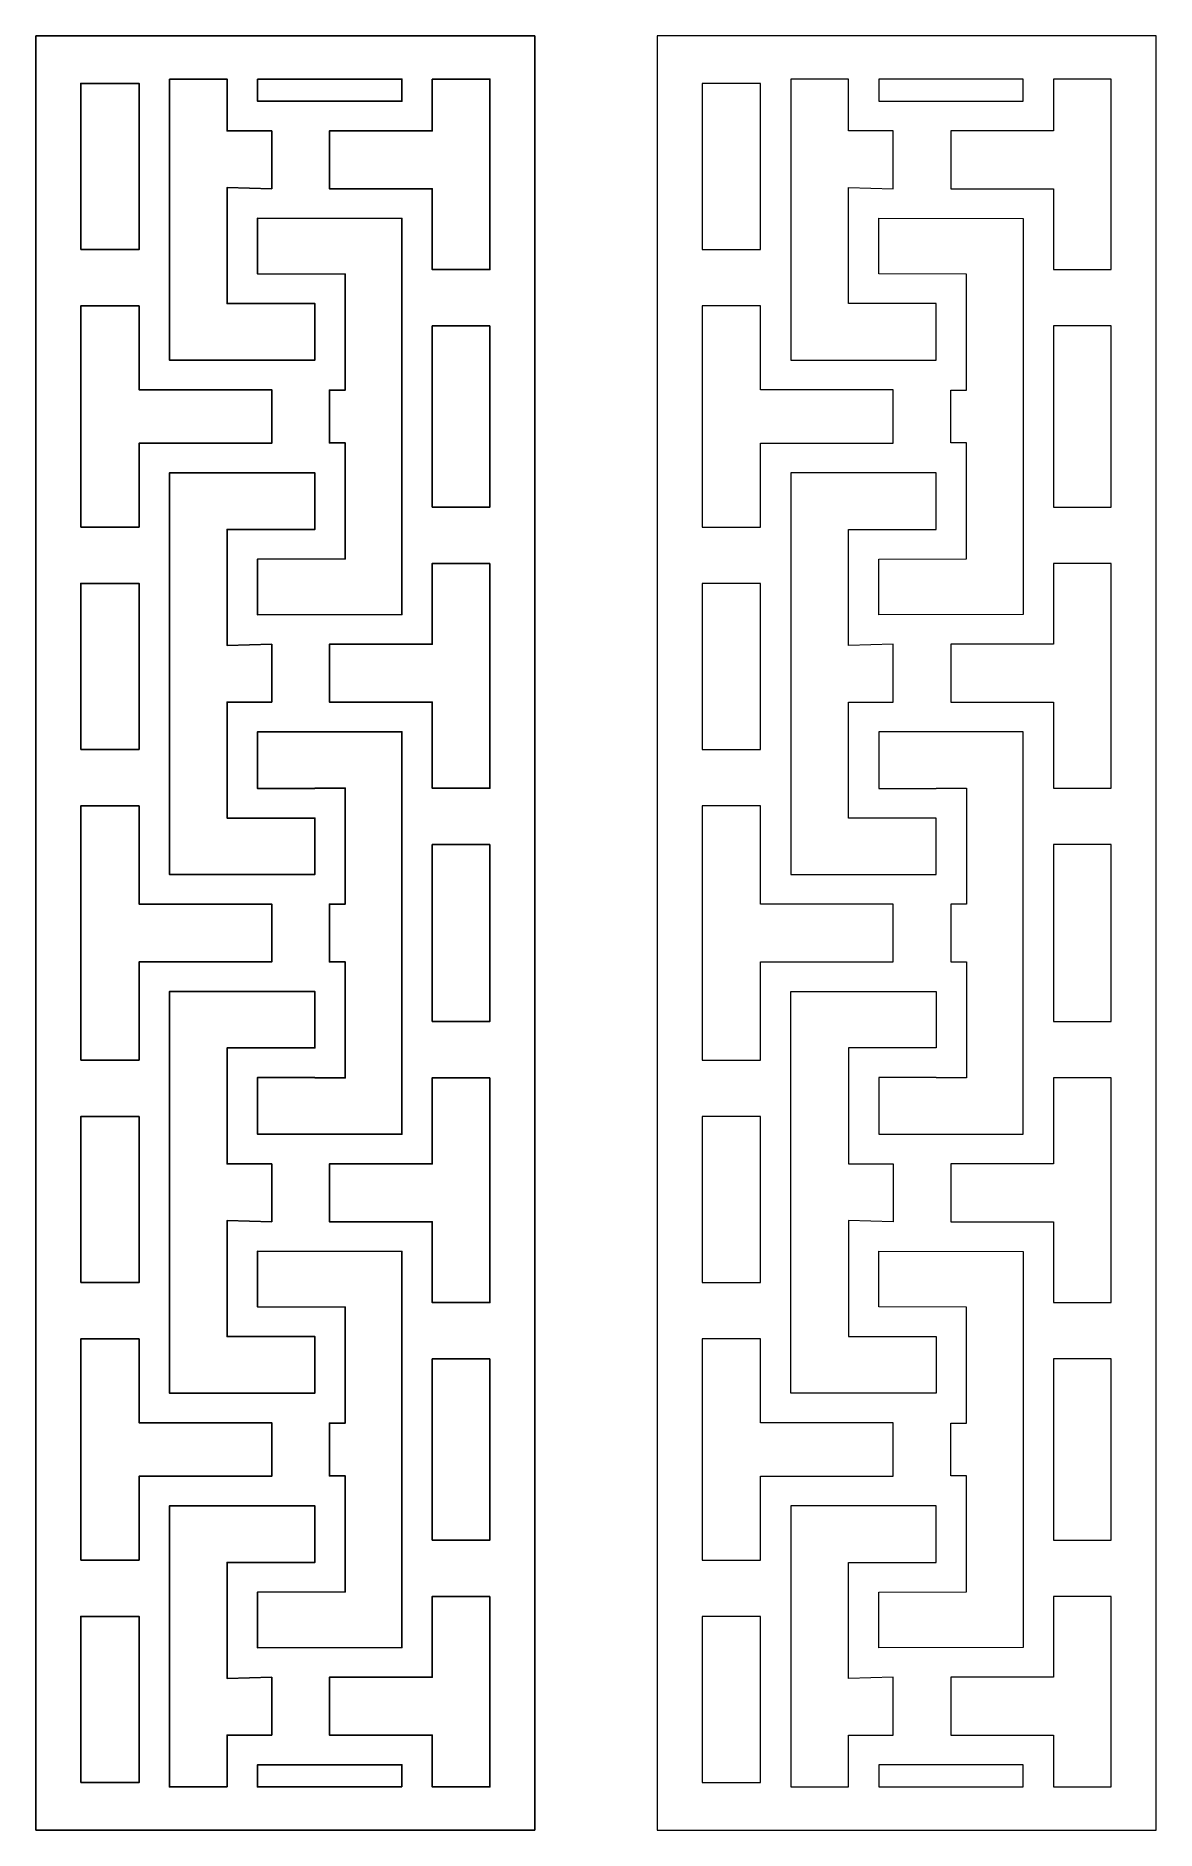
# Model space of a CAD drawing. Header units: centimetres. Extents: x -8.9 to 7.6, y -13 to 13.5.
import ezdxf

# ---------------------------------------------------------------- set-up
doc = ezdxf.new("R2010")
doc.units = ezdxf.units.CM
doc.header["$MEASUREMENT"] = 0
doc.layers.add('layer 1', color=7, linetype='Continuous')

msp = doc.modelspace()

# ---------------------------------------------------------------- linework, layer by layer
at = {"layer": 'layer 1', "color": 177}
for points, knots in [([(-8.89238, 13.45707), (-8.89238, 13.45707), (-1.53148, 13.45707), (-1.53148, 13.45707), (-1.53148, 13.45707), (-1.53148, 13.45707), (-1.53148, -13.00731), (-1.53148, -13.00731), (-1.53148, -13.00731), (-1.53148, -13.00731), (-8.89238, -13.00731), (-8.89238, -13.00731), (-8.89238, -13.00731), (-8.89238, -13.00731), (-8.89238, 13.45707), (-8.89238, 13.45707)], [0, 0, 0, 0, 0.2, 0.2, 0.2, 0.2, 0.4, 0.4, 0.4, 0.4, 0.6, 0.6, 0.6, 0.6, 1, 1, 1, 1]), ([(-8.22964, 10.3054), (-8.22964, 10.3054), (-8.22964, 12.75476), (-8.22964, 12.75476), (-8.22964, 12.75476), (-8.22964, 12.75476), (-7.37014, 12.75476), (-7.37014, 12.75476), (-7.37014, 12.75476), (-7.37014, 12.75476), (-7.37014, 10.3054), (-7.37014, 10.3054), (-7.37014, 10.3054), (-7.37014, 10.3054), (-8.22964, 10.3054), (-8.22964, 10.3054)], [0, 0, 0, 0, 0.2, 0.2, 0.2, 0.2, 0.4, 0.4, 0.4, 0.4, 0.6, 0.6, 0.6, 0.6, 1, 1, 1, 1]), ([(-6.92307, 12.82051), (-6.92307, 12.82051), (-6.07142, 12.82051), (-6.07142, 12.82051), (-6.07142, 12.82051), (-6.07142, 12.82051), (-6.07142, 12.05511), (-6.07142, 12.05511), (-6.07142, 12.05511), (-6.07142, 12.05511), (-5.41144, 12.05511), (-5.41144, 12.05511), (-5.41144, 12.05511), (-5.41144, 12.05511), (-5.41144, 11.20287), (-5.41144, 11.20287), (-5.41144, 11.20287), (-5.41144, 11.20287), (-6.07142, 11.22021), (-6.07142, 11.22021), (-6.07142, 11.22021), (-6.07142, 11.22021), (-6.07142, 9.50961), (-6.07142, 9.50961), (-6.07142, 9.50961), (-6.07142, 9.50961), (-4.77604, 9.50961), (-4.77604, 9.50961), (-4.77604, 9.50961), (-4.77604, 9.50961), (-4.77604, 8.6764), (-4.77604, 8.6764), (-4.77604, 8.6764), (-4.77604, 8.6764), (-6.92307, 8.67527), (-6.92307, 8.67527), (-6.92307, 8.67527), (-6.92307, 8.67527), (-6.92307, 12.82051), (-6.92307, 12.82051)], [0, 0, 0, 0, 0.09090909, 0.09090909, 0.09090909, 0.09090909, 0.18181818, 0.18181818, 0.18181818, 0.18181818, 0.27272727, 0.27272727, 0.27272727, 0.27272727, 0.36363636, 0.36363636, 0.36363636, 0.36363636, 0.45454545, 0.45454545, 0.45454545, 0.45454545, 0.54545455, 0.54545455, 0.54545455, 0.54545455, 0.63636364, 0.63636364, 0.63636364, 0.63636364, 0.72727273, 0.72727273, 0.72727273, 0.72727273, 0.81818182, 0.81818182, 0.81818182, 0.81818182, 1, 1, 1, 1]), ([(-5.62434, 12.82051), (-5.62434, 12.82051), (-3.49184, 12.82051), (-3.49184, 12.82051), (-3.49184, 12.82051), (-3.49184, 12.82051), (-3.49184, 12.49379), (-3.49184, 12.49379), (-3.49184, 12.49379), (-3.49184, 12.49379), (-5.62434, 12.4949), (-5.62434, 12.4949), (-5.62434, 12.4949), (-5.62434, 12.4949), (-5.62434, 12.82051), (-5.62434, 12.82051)], [0, 0, 0, 0, 0.2, 0.2, 0.2, 0.2, 0.4, 0.4, 0.4, 0.4, 0.6, 0.6, 0.6, 0.6, 1, 1, 1, 1]), ([(-3.04477, 12.82051), (-3.04477, 12.82051), (-2.19423, 12.82051), (-2.19423, 12.82051), (-2.19423, 12.82051), (-2.19423, 12.82051), (-2.19423, 10.01089), (-2.19423, 10.01089), (-2.19423, 10.01089), (-2.19423, 10.01089), (-3.04477, 10.01089), (-3.04477, 10.01089), (-3.04477, 10.01089), (-3.04477, 10.01089), (-3.04477, 11.20287), (-3.04477, 11.20287), (-3.04477, 11.20287), (-3.04477, 11.20287), (-4.56201, 11.20287), (-4.56201, 11.20287), (-4.56201, 11.20287), (-4.56201, 11.20287), (-4.56201, 12.05511), (-4.56201, 12.05511), (-4.56201, 12.05511), (-4.56201, 12.05511), (-3.04477, 12.05511), (-3.04477, 12.05511), (-3.04477, 12.05511), (-3.04477, 12.05511), (-3.04477, 12.82051), (-3.04477, 12.82051)], [0, 0, 0, 0, 0.11111111, 0.11111111, 0.11111111, 0.11111111, 0.22222222, 0.22222222, 0.22222222, 0.22222222, 0.33333333, 0.33333333, 0.33333333, 0.33333333, 0.44444444, 0.44444444, 0.44444444, 0.44444444, 0.55555556, 0.55555556, 0.55555556, 0.55555556, 0.66666667, 0.66666667, 0.66666667, 0.66666667, 0.77777778, 0.77777778, 0.77777778, 0.77777778, 1, 1, 1, 1]), ([(-4.56201, 7.84317), (-4.56201, 7.84317), (-4.56201, 7.45311), (-4.56201, 7.45311), (-4.56201, 7.45311), (-4.56201, 7.45311), (-4.32896, 7.45311), (-4.32896, 7.45311), (-4.32896, 7.45311), (-4.32896, 7.45311), (-4.32896, 5.74251), (-4.32896, 5.74251), (-4.32896, 5.74251), (-4.32896, 5.74251), (-5.62434, 5.7386), (-5.62434, 5.7386), (-5.62434, 5.7386), (-5.62434, 5.7386), (-5.62434, 4.91991), (-5.62434, 4.91991), (-5.62434, 4.91991), (-5.62434, 4.91991), (-3.49184, 4.92103), (-3.49184, 4.92103), (-3.49184, 4.92103), (-3.49184, 4.92103), (-3.49184, 7.84317), (-3.49184, 7.84317), (-3.49184, 7.84317), (-3.49184, 7.84317), (-3.49184, 10.76531), (-3.49184, 10.76531), (-3.49184, 10.76531), (-3.49184, 10.76531), (-5.62434, 10.76644), (-5.62434, 10.76644), (-5.62434, 10.76644), (-5.62434, 10.76644), (-5.62434, 9.94775), (-5.62434, 9.94775), (-5.62434, 9.94775), (-5.62434, 9.94775), (-4.32896, 9.94382), (-4.32896, 9.94382), (-4.32896, 9.94382), (-4.32896, 9.94382), (-4.32896, 8.23324), (-4.32896, 8.23324), (-4.32896, 8.23324), (-4.32896, 8.23324), (-4.56201, 8.23324), (-4.56201, 8.23324), (-4.56201, 8.23324), (-4.56201, 8.23324), (-4.56201, 7.84317), (-4.56201, 7.84317)], [0, 0, 0, 0, 0.06666667, 0.06666667, 0.06666667, 0.06666667, 0.13333333, 0.13333333, 0.13333333, 0.13333333, 0.2, 0.2, 0.2, 0.2, 0.26666667, 0.26666667, 0.26666667, 0.26666667, 0.33333333, 0.33333333, 0.33333333, 0.33333333, 0.4, 0.4, 0.4, 0.4, 0.46666667, 0.46666667, 0.46666667, 0.46666667, 0.53333333, 0.53333333, 0.53333333, 0.53333333, 0.6, 0.6, 0.6, 0.6, 0.66666667, 0.66666667, 0.66666667, 0.66666667, 0.73333333, 0.73333333, 0.73333333, 0.73333333, 0.8, 0.8, 0.8, 0.8, 0.86666667, 0.86666667, 0.86666667, 0.86666667, 1, 1, 1, 1]), ([(-8.22964, 6.2125), (-8.22964, 6.2125), (-8.22964, 9.47384), (-8.22964, 9.47384), (-8.22964, 9.47384), (-8.22964, 9.47384), (-7.37014, 9.47384), (-7.37014, 9.47384), (-7.37014, 9.47384), (-7.37014, 9.47384), (-7.37014, 8.23715), (-7.37014, 8.23715), (-7.37014, 8.23715), (-7.37014, 8.23715), (-5.41144, 8.23715), (-5.41144, 8.23715), (-5.41144, 8.23715), (-5.41144, 8.23715), (-5.41144, 7.84317), (-5.41144, 7.84317), (-5.41144, 7.84317), (-5.41144, 7.84317), (-5.41144, 7.4492), (-5.41144, 7.4492), (-5.41144, 7.4492), (-5.41144, 7.4492), (-7.37014, 7.4492), (-7.37014, 7.4492), (-7.37014, 7.4492), (-7.37014, 7.4492), (-7.37014, 6.2125), (-7.37014, 6.2125), (-7.37014, 6.2125), (-7.37014, 6.2125), (-8.22964, 6.2125), (-8.22964, 6.2125)], [0, 0, 0, 0, 0.1, 0.1, 0.1, 0.1, 0.2, 0.2, 0.2, 0.2, 0.3, 0.3, 0.3, 0.3, 0.4, 0.4, 0.4, 0.4, 0.5, 0.5, 0.5, 0.5, 0.6, 0.6, 0.6, 0.6, 0.7, 0.7, 0.7, 0.7, 0.8, 0.8, 0.8, 0.8, 1, 1, 1, 1]), ([(-2.19423, 9.17879), (-2.19423, 9.17879), (-2.19423, 7.84317), (-2.19423, 7.84317), (-2.19423, 7.84317), (-2.19423, 7.84317), (-2.19423, 6.50756), (-2.19423, 6.50756), (-2.19423, 6.50756), (-2.19423, 6.50756), (-3.04477, 6.50756), (-3.04477, 6.50756), (-3.04477, 6.50756), (-3.04477, 6.50756), (-3.04477, 7.84317), (-3.04477, 7.84317), (-3.04477, 7.84317), (-3.04477, 7.84317), (-3.04477, 9.17879), (-3.04477, 9.17879), (-3.04477, 9.17879), (-3.04477, 9.17879), (-2.19423, 9.17879), (-2.19423, 9.17879)], [0, 0, 0, 0, 0.14285714, 0.14285714, 0.14285714, 0.14285714, 0.28571429, 0.28571429, 0.28571429, 0.28571429, 0.42857143, 0.42857143, 0.42857143, 0.42857143, 0.57142857, 0.57142857, 0.57142857, 0.57142857, 0.71428571, 0.71428571, 0.71428571, 0.71428571, 1, 1, 1, 1]), ([(-5.41144, 4.48347), (-5.41144, 4.48347), (-5.41144, 3.63124), (-5.41144, 3.63124), (-5.41144, 3.63124), (-5.41144, 3.63124), (-6.07142, 3.63124), (-6.07142, 3.63124), (-6.07142, 3.63124), (-6.07142, 3.63124), (-6.07142, 2.35767), (-6.07142, 2.35767), (-6.07142, 2.35767), (-6.07142, 2.35767), (-6.07142, 1.92066), (-6.07142, 1.92066), (-6.07142, 1.92066), (-6.07142, 1.92066), (-6.07142, 1.92009), (-6.07142, 1.92009), (-6.07142, 1.92009), (-6.07142, 1.92009), (-4.77604, 1.92009), (-4.77604, 1.92009), (-4.77604, 1.92009), (-4.77604, 1.92009), (-4.77604, 1.08799), (-4.77604, 1.08799), (-4.77604, 1.08799), (-4.77604, 1.08799), (-6.92307, 1.0891), (-6.92307, 1.0891), (-6.92307, 1.0891), (-6.92307, 1.0891), (-6.92307, 7.01107), (-6.92307, 7.01107), (-6.92307, 7.01107), (-6.92307, 7.01107), (-4.77604, 7.00995), (-4.77604, 7.00995), (-4.77604, 7.00995), (-4.77604, 7.00995), (-4.77604, 6.17674), (-4.77604, 6.17674), (-4.77604, 6.17674), (-4.77604, 6.17674), (-6.07142, 6.17674), (-6.07142, 6.17674), (-6.07142, 6.17674), (-6.07142, 6.17674), (-6.07142, 4.46614), (-6.07142, 4.46614), (-6.07142, 4.46614), (-6.07142, 4.46614), (-5.41144, 4.48347), (-5.41144, 4.48347)], [0, 0, 0, 0, 0.06666667, 0.06666667, 0.06666667, 0.06666667, 0.13333333, 0.13333333, 0.13333333, 0.13333333, 0.2, 0.2, 0.2, 0.2, 0.26666667, 0.26666667, 0.26666667, 0.26666667, 0.33333333, 0.33333333, 0.33333333, 0.33333333, 0.4, 0.4, 0.4, 0.4, 0.46666667, 0.46666667, 0.46666667, 0.46666667, 0.53333333, 0.53333333, 0.53333333, 0.53333333, 0.6, 0.6, 0.6, 0.6, 0.66666667, 0.66666667, 0.66666667, 0.66666667, 0.73333333, 0.73333333, 0.73333333, 0.73333333, 0.8, 0.8, 0.8, 0.8, 0.86666667, 0.86666667, 0.86666667, 0.86666667, 1, 1, 1, 1]), ([(-2.19423, 5.67546), (-2.19423, 5.67546), (-2.19423, 2.36045), (-2.19423, 2.36045), (-2.19423, 2.36045), (-2.19423, 2.36045), (-3.04477, 2.36045), (-3.04477, 2.36045), (-3.04477, 2.36045), (-3.04477, 2.36045), (-3.04477, 3.63124), (-3.04477, 3.63124), (-3.04477, 3.63124), (-3.04477, 3.63124), (-4.56201, 3.63124), (-4.56201, 3.63124), (-4.56201, 3.63124), (-4.56201, 3.63124), (-4.56201, 4.48347), (-4.56201, 4.48347), (-4.56201, 4.48347), (-4.56201, 4.48347), (-3.04477, 4.48347), (-3.04477, 4.48347), (-3.04477, 4.48347), (-3.04477, 4.48347), (-3.04477, 5.67546), (-3.04477, 5.67546), (-3.04477, 5.67546), (-3.04477, 5.67546), (-2.19423, 5.67546), (-2.19423, 5.67546)], [0, 0, 0, 0, 0.11111111, 0.11111111, 0.11111111, 0.11111111, 0.22222222, 0.22222222, 0.22222222, 0.22222222, 0.33333333, 0.33333333, 0.33333333, 0.33333333, 0.44444444, 0.44444444, 0.44444444, 0.44444444, 0.55555556, 0.55555556, 0.55555556, 0.55555556, 0.66666667, 0.66666667, 0.66666667, 0.66666667, 0.77777778, 0.77777778, 0.77777778, 0.77777778, 1, 1, 1, 1]), ([(-8.22964, 2.93159), (-8.22964, 2.93159), (-8.22964, 5.38095), (-8.22964, 5.38095), (-8.22964, 5.38095), (-8.22964, 5.38095), (-7.37014, 5.38095), (-7.37014, 5.38095), (-7.37014, 5.38095), (-7.37014, 5.38095), (-7.37014, 2.93159), (-7.37014, 2.93159), (-7.37014, 2.93159), (-7.37014, 2.93159), (-8.22964, 2.93159), (-8.22964, 2.93159)], [0, 0, 0, 0, 0.2, 0.2, 0.2, 0.2, 0.4, 0.4, 0.4, 0.4, 0.6, 0.6, 0.6, 0.6, 1, 1, 1, 1]), ([(-3.49184, 0.22487), (-3.49184, 0.22487), (-3.49184, -2.74281), (-3.49184, -2.74281), (-3.49184, -2.74281), (-3.49184, -2.74281), (-5.62434, -2.7417), (-5.62434, -2.7417), (-5.62434, -2.7417), (-5.62434, -2.7417), (-5.62434, -1.90791), (-5.62434, -1.90791), (-5.62434, -1.90791), (-5.62434, -1.90791), (-4.77604, -1.90791), (-4.77604, -1.90791), (-4.77604, -1.90791), (-4.77604, -1.90791), (-4.77604, -1.91182), (-4.77604, -1.91182), (-4.77604, -1.91182), (-4.77604, -1.91182), (-4.32896, -1.91182), (-4.32896, -1.91182), (-4.32896, -1.91182), (-4.32896, -1.91182), (-4.32896, -0.20124), (-4.32896, -0.20124), (-4.32896, -0.20124), (-4.32896, -0.20124), (-4.56201, -0.20124), (-4.56201, -0.20124), (-4.56201, -0.20124), (-4.56201, -0.20124), (-4.56201, 0.22487), (-4.56201, 0.22487), (-4.56201, 0.22487), (-4.56201, 0.22487), (-4.56201, 0.65098), (-4.56201, 0.65098), (-4.56201, 0.65098), (-4.56201, 0.65098), (-4.32896, 0.65098), (-4.32896, 0.65098), (-4.32896, 0.65098), (-4.32896, 0.65098), (-4.32896, 2.36158), (-4.32896, 2.36158), (-4.32896, 2.36158), (-4.32896, 2.36158), (-4.77604, 2.36158), (-4.77604, 2.36158), (-4.77604, 2.36158), (-4.77604, 2.36158), (-4.77604, 2.35767), (-4.77604, 2.35767), (-4.77604, 2.35767), (-4.77604, 2.35767), (-5.62434, 2.35767), (-5.62434, 2.35767), (-5.62434, 2.35767), (-5.62434, 2.35767), (-5.62434, 3.19144), (-5.62434, 3.19144), (-5.62434, 3.19144), (-5.62434, 3.19144), (-3.49184, 3.19255), (-3.49184, 3.19255), (-3.49184, 3.19255), (-3.49184, 3.19255), (-3.49184, 0.22487), (-3.49184, 0.22487)], [0, 0, 0, 0, 0.05263158, 0.05263158, 0.05263158, 0.05263158, 0.10526316, 0.10526316, 0.10526316, 0.10526316, 0.15789474, 0.15789474, 0.15789474, 0.15789474, 0.21052632, 0.21052632, 0.21052632, 0.21052632, 0.26315789, 0.26315789, 0.26315789, 0.26315789, 0.31578947, 0.31578947, 0.31578947, 0.31578947, 0.36842105, 0.36842105, 0.36842105, 0.36842105, 0.42105263, 0.42105263, 0.42105263, 0.42105263, 0.47368421, 0.47368421, 0.47368421, 0.47368421, 0.52631579, 0.52631579, 0.52631579, 0.52631579, 0.57894737, 0.57894737, 0.57894737, 0.57894737, 0.63157895, 0.63157895, 0.63157895, 0.63157895, 0.68421053, 0.68421053, 0.68421053, 0.68421053, 0.73684211, 0.73684211, 0.73684211, 0.73684211, 0.78947368, 0.78947368, 0.78947368, 0.78947368, 0.84210526, 0.84210526, 0.84210526, 0.84210526, 0.89473684, 0.89473684, 0.89473684, 0.89473684, 1, 1, 1, 1]), ([(-8.22964, -1.64973), (-8.22964, -1.64973), (-8.22964, 2.09949), (-8.22964, 2.09949), (-8.22964, 2.09949), (-8.22964, 2.09949), (-7.37014, 2.09949), (-7.37014, 2.09949), (-7.37014, 2.09949), (-7.37014, 2.09949), (-7.37014, 0.65098), (-7.37014, 0.65098), (-7.37014, 0.65098), (-7.37014, 0.65098), (-5.41144, 0.65098), (-5.41144, 0.65098), (-5.41144, 0.65098), (-5.41144, 0.65098), (-5.41144, 0.22487), (-5.41144, 0.22487), (-5.41144, 0.22487), (-5.41144, 0.22487), (-5.41144, -0.20124), (-5.41144, -0.20124), (-5.41144, -0.20124), (-5.41144, -0.20124), (-7.37014, -0.20124), (-7.37014, -0.20124), (-7.37014, -0.20124), (-7.37014, -0.20124), (-7.37014, -1.64973), (-7.37014, -1.64973), (-7.37014, -1.64973), (-7.37014, -1.64973), (-8.22964, -1.64973), (-8.22964, -1.64973)], [0, 0, 0, 0, 0.1, 0.1, 0.1, 0.1, 0.2, 0.2, 0.2, 0.2, 0.3, 0.3, 0.3, 0.3, 0.4, 0.4, 0.4, 0.4, 0.5, 0.5, 0.5, 0.5, 0.6, 0.6, 0.6, 0.6, 0.7, 0.7, 0.7, 0.7, 0.8, 0.8, 0.8, 0.8, 1, 1, 1, 1]), ([(-2.19423, 1.52835), (-2.19423, 1.52835), (-2.19423, 0.22487), (-2.19423, 0.22487), (-2.19423, 0.22487), (-2.19423, 0.22487), (-2.19423, -1.07861), (-2.19423, -1.07861), (-2.19423, -1.07861), (-2.19423, -1.07861), (-3.04477, -1.07861), (-3.04477, -1.07861), (-3.04477, -1.07861), (-3.04477, -1.07861), (-3.04477, 0.22487), (-3.04477, 0.22487), (-3.04477, 0.22487), (-3.04477, 0.22487), (-3.04477, 1.52835), (-3.04477, 1.52835), (-3.04477, 1.52835), (-3.04477, 1.52835), (-2.19423, 1.52835), (-2.19423, 1.52835)], [0, 0, 0, 0, 0.14285714, 0.14285714, 0.14285714, 0.14285714, 0.28571429, 0.28571429, 0.28571429, 0.28571429, 0.42857143, 0.42857143, 0.42857143, 0.42857143, 0.57142857, 0.57142857, 0.57142857, 0.57142857, 0.71428571, 0.71428571, 0.71428571, 0.71428571, 1, 1, 1, 1]), ([(-5.41144, -4.03371), (-5.41144, -4.03371), (-5.41144, -3.1815), (-5.41144, -3.1815), (-5.41144, -3.1815), (-5.41144, -3.1815), (-6.07142, -3.1815), (-6.07142, -3.1815), (-6.07142, -3.1815), (-6.07142, -3.1815), (-6.07142, -1.90791), (-6.07142, -1.90791), (-6.07142, -1.90791), (-6.07142, -1.90791), (-6.07142, -1.47091), (-6.07142, -1.47091), (-6.07142, -1.47091), (-6.07142, -1.47091), (-6.07142, -1.47035), (-6.07142, -1.47035), (-6.07142, -1.47035), (-6.07142, -1.47035), (-4.77604, -1.47035), (-4.77604, -1.47035), (-4.77604, -1.47035), (-4.77604, -1.47035), (-4.77604, -0.63825), (-4.77604, -0.63825), (-4.77604, -0.63825), (-4.77604, -0.63825), (-6.92307, -0.63936), (-6.92307, -0.63936), (-6.92307, -0.63936), (-6.92307, -0.63936), (-6.92307, -6.56131), (-6.92307, -6.56131), (-6.92307, -6.56131), (-6.92307, -6.56131), (-4.77604, -6.5602), (-4.77604, -6.5602), (-4.77604, -6.5602), (-4.77604, -6.5602), (-4.77604, -5.72698), (-4.77604, -5.72698), (-4.77604, -5.72698), (-4.77604, -5.72698), (-6.07142, -5.72698), (-6.07142, -5.72698), (-6.07142, -5.72698), (-6.07142, -5.72698), (-6.07142, -4.0164), (-6.07142, -4.0164), (-6.07142, -4.0164), (-6.07142, -4.0164), (-5.41144, -4.03371), (-5.41144, -4.03371)], [0, 0, 0, 0, 0.06666667, 0.06666667, 0.06666667, 0.06666667, 0.13333333, 0.13333333, 0.13333333, 0.13333333, 0.2, 0.2, 0.2, 0.2, 0.26666667, 0.26666667, 0.26666667, 0.26666667, 0.33333333, 0.33333333, 0.33333333, 0.33333333, 0.4, 0.4, 0.4, 0.4, 0.46666667, 0.46666667, 0.46666667, 0.46666667, 0.53333333, 0.53333333, 0.53333333, 0.53333333, 0.6, 0.6, 0.6, 0.6, 0.66666667, 0.66666667, 0.66666667, 0.66666667, 0.73333333, 0.73333333, 0.73333333, 0.73333333, 0.8, 0.8, 0.8, 0.8, 0.86666667, 0.86666667, 0.86666667, 0.86666667, 1, 1, 1, 1]), ([(-2.19423, -1.91071), (-2.19423, -1.91071), (-2.19423, -5.22571), (-2.19423, -5.22571), (-2.19423, -5.22571), (-2.19423, -5.22571), (-3.04477, -5.22571), (-3.04477, -5.22571), (-3.04477, -5.22571), (-3.04477, -5.22571), (-3.04477, -4.03371), (-3.04477, -4.03371), (-3.04477, -4.03371), (-3.04477, -4.03371), (-4.56201, -4.03371), (-4.56201, -4.03371), (-4.56201, -4.03371), (-4.56201, -4.03371), (-4.56201, -3.1815), (-4.56201, -3.1815), (-4.56201, -3.1815), (-4.56201, -3.1815), (-3.04477, -3.1815), (-3.04477, -3.1815), (-3.04477, -3.1815), (-3.04477, -3.1815), (-3.04477, -1.91071), (-3.04477, -1.91071), (-3.04477, -1.91071), (-3.04477, -1.91071), (-2.19423, -1.91071), (-2.19423, -1.91071)], [0, 0, 0, 0, 0.11111111, 0.11111111, 0.11111111, 0.11111111, 0.22222222, 0.22222222, 0.22222222, 0.22222222, 0.33333333, 0.33333333, 0.33333333, 0.33333333, 0.44444444, 0.44444444, 0.44444444, 0.44444444, 0.55555556, 0.55555556, 0.55555556, 0.55555556, 0.66666667, 0.66666667, 0.66666667, 0.66666667, 0.77777778, 0.77777778, 0.77777778, 0.77777778, 1, 1, 1, 1]), ([(-8.22964, -4.93121), (-8.22964, -4.93121), (-8.22964, -2.48184), (-8.22964, -2.48184), (-8.22964, -2.48184), (-8.22964, -2.48184), (-7.37014, -2.48184), (-7.37014, -2.48184), (-7.37014, -2.48184), (-7.37014, -2.48184), (-7.37014, -4.93121), (-7.37014, -4.93121), (-7.37014, -4.93121), (-7.37014, -4.93121), (-8.22964, -4.93121), (-8.22964, -4.93121)], [0, 0, 0, 0, 0.2, 0.2, 0.2, 0.2, 0.4, 0.4, 0.4, 0.4, 0.6, 0.6, 0.6, 0.6, 1, 1, 1, 1]), ([(-4.56201, -7.39343), (-4.56201, -7.39343), (-4.56201, -7.78349), (-4.56201, -7.78349), (-4.56201, -7.78349), (-4.56201, -7.78349), (-4.32896, -7.78349), (-4.32896, -7.78349), (-4.32896, -7.78349), (-4.32896, -7.78349), (-4.32896, -9.49408), (-4.32896, -9.49408), (-4.32896, -9.49408), (-4.32896, -9.49408), (-5.62434, -9.49799), (-5.62434, -9.49799), (-5.62434, -9.49799), (-5.62434, -9.49799), (-5.62434, -10.31668), (-5.62434, -10.31668), (-5.62434, -10.31668), (-5.62434, -10.31668), (-3.49184, -10.31557), (-3.49184, -10.31557), (-3.49184, -10.31557), (-3.49184, -10.31557), (-3.49184, -7.39343), (-3.49184, -7.39343), (-3.49184, -7.39343), (-3.49184, -7.39343), (-3.49184, -4.47129), (-3.49184, -4.47129), (-3.49184, -4.47129), (-3.49184, -4.47129), (-5.62434, -4.47016), (-5.62434, -4.47016), (-5.62434, -4.47016), (-5.62434, -4.47016), (-5.62434, -5.28885), (-5.62434, -5.28885), (-5.62434, -5.28885), (-5.62434, -5.28885), (-4.32896, -5.29277), (-4.32896, -5.29277), (-4.32896, -5.29277), (-4.32896, -5.29277), (-4.32896, -7.00337), (-4.32896, -7.00337), (-4.32896, -7.00337), (-4.32896, -7.00337), (-4.56201, -7.00337), (-4.56201, -7.00337), (-4.56201, -7.00337), (-4.56201, -7.00337), (-4.56201, -7.39343), (-4.56201, -7.39343)], [0, 0, 0, 0, 0.06666667, 0.06666667, 0.06666667, 0.06666667, 0.13333333, 0.13333333, 0.13333333, 0.13333333, 0.2, 0.2, 0.2, 0.2, 0.26666667, 0.26666667, 0.26666667, 0.26666667, 0.33333333, 0.33333333, 0.33333333, 0.33333333, 0.4, 0.4, 0.4, 0.4, 0.46666667, 0.46666667, 0.46666667, 0.46666667, 0.53333333, 0.53333333, 0.53333333, 0.53333333, 0.6, 0.6, 0.6, 0.6, 0.66666667, 0.66666667, 0.66666667, 0.66666667, 0.73333333, 0.73333333, 0.73333333, 0.73333333, 0.8, 0.8, 0.8, 0.8, 0.86666667, 0.86666667, 0.86666667, 0.86666667, 1, 1, 1, 1]), ([(-8.22964, -9.0241), (-8.22964, -9.0241), (-8.22964, -5.76274), (-8.22964, -5.76274), (-8.22964, -5.76274), (-8.22964, -5.76274), (-7.37014, -5.76274), (-7.37014, -5.76274), (-7.37014, -5.76274), (-7.37014, -5.76274), (-7.37014, -6.99944), (-7.37014, -6.99944), (-7.37014, -6.99944), (-7.37014, -6.99944), (-5.41144, -6.99944), (-5.41144, -6.99944), (-5.41144, -6.99944), (-5.41144, -6.99944), (-5.41144, -7.39343), (-5.41144, -7.39343), (-5.41144, -7.39343), (-5.41144, -7.39343), (-5.41144, -7.7874), (-5.41144, -7.7874), (-5.41144, -7.7874), (-5.41144, -7.7874), (-7.37014, -7.7874), (-7.37014, -7.7874), (-7.37014, -7.7874), (-7.37014, -7.7874), (-7.37014, -9.0241), (-7.37014, -9.0241), (-7.37014, -9.0241), (-7.37014, -9.0241), (-8.22964, -9.0241), (-8.22964, -9.0241)], [0, 0, 0, 0, 0.1, 0.1, 0.1, 0.1, 0.2, 0.2, 0.2, 0.2, 0.3, 0.3, 0.3, 0.3, 0.4, 0.4, 0.4, 0.4, 0.5, 0.5, 0.5, 0.5, 0.6, 0.6, 0.6, 0.6, 0.7, 0.7, 0.7, 0.7, 0.8, 0.8, 0.8, 0.8, 1, 1, 1, 1]), ([(-2.19423, -6.05781), (-2.19423, -6.05781), (-2.19423, -7.39343), (-2.19423, -7.39343), (-2.19423, -7.39343), (-2.19423, -7.39343), (-2.19423, -8.72903), (-2.19423, -8.72903), (-2.19423, -8.72903), (-2.19423, -8.72903), (-3.04477, -8.72903), (-3.04477, -8.72903), (-3.04477, -8.72903), (-3.04477, -8.72903), (-3.04477, -7.39343), (-3.04477, -7.39343), (-3.04477, -7.39343), (-3.04477, -7.39343), (-3.04477, -6.05781), (-3.04477, -6.05781), (-3.04477, -6.05781), (-3.04477, -6.05781), (-2.19423, -6.05781), (-2.19423, -6.05781)], [0, 0, 0, 0, 0.14285714, 0.14285714, 0.14285714, 0.14285714, 0.28571429, 0.28571429, 0.28571429, 0.28571429, 0.42857143, 0.42857143, 0.42857143, 0.42857143, 0.57142857, 0.57142857, 0.57142857, 0.57142857, 0.71428571, 0.71428571, 0.71428571, 0.71428571, 1, 1, 1, 1]), ([(-6.07142, -12.37075), (-6.07142, -12.37075), (-6.92307, -12.37075), (-6.92307, -12.37075), (-6.92307, -12.37075), (-6.92307, -12.37075), (-6.92307, -8.22553), (-6.92307, -8.22553), (-6.92307, -8.22553), (-6.92307, -8.22553), (-4.77604, -8.22664), (-4.77604, -8.22664), (-4.77604, -8.22664), (-4.77604, -8.22664), (-4.77604, -9.05986), (-4.77604, -9.05986), (-4.77604, -9.05986), (-4.77604, -9.05986), (-6.07142, -9.05986), (-6.07142, -9.05986), (-6.07142, -9.05986), (-6.07142, -9.05986), (-6.07142, -10.77045), (-6.07142, -10.77045), (-6.07142, -10.77045), (-6.07142, -10.77045), (-5.41144, -10.75313), (-5.41144, -10.75313), (-5.41144, -10.75313), (-5.41144, -10.75313), (-5.41144, -11.60535), (-5.41144, -11.60535), (-5.41144, -11.60535), (-5.41144, -11.60535), (-6.07142, -11.60535), (-6.07142, -11.60535), (-6.07142, -11.60535), (-6.07142, -11.60535), (-6.07142, -12.37075), (-6.07142, -12.37075)], [0, 0, 0, 0, 0.09090909, 0.09090909, 0.09090909, 0.09090909, 0.18181818, 0.18181818, 0.18181818, 0.18181818, 0.27272727, 0.27272727, 0.27272727, 0.27272727, 0.36363636, 0.36363636, 0.36363636, 0.36363636, 0.45454545, 0.45454545, 0.45454545, 0.45454545, 0.54545455, 0.54545455, 0.54545455, 0.54545455, 0.63636364, 0.63636364, 0.63636364, 0.63636364, 0.72727273, 0.72727273, 0.72727273, 0.72727273, 0.81818182, 0.81818182, 0.81818182, 0.81818182, 1, 1, 1, 1]), ([(-2.19423, -9.56115), (-2.19423, -9.56115), (-2.19423, -12.37075), (-2.19423, -12.37075), (-2.19423, -12.37075), (-2.19423, -12.37075), (-3.04477, -12.37075), (-3.04477, -12.37075), (-3.04477, -12.37075), (-3.04477, -12.37075), (-3.04477, -11.60535), (-3.04477, -11.60535), (-3.04477, -11.60535), (-3.04477, -11.60535), (-4.56201, -11.60535), (-4.56201, -11.60535), (-4.56201, -11.60535), (-4.56201, -11.60535), (-4.56201, -10.75313), (-4.56201, -10.75313), (-4.56201, -10.75313), (-4.56201, -10.75313), (-3.04477, -10.75313), (-3.04477, -10.75313), (-3.04477, -10.75313), (-3.04477, -10.75313), (-3.04477, -9.56115), (-3.04477, -9.56115), (-3.04477, -9.56115), (-3.04477, -9.56115), (-2.19423, -9.56115), (-2.19423, -9.56115)], [0, 0, 0, 0, 0.11111111, 0.11111111, 0.11111111, 0.11111111, 0.22222222, 0.22222222, 0.22222222, 0.22222222, 0.33333333, 0.33333333, 0.33333333, 0.33333333, 0.44444444, 0.44444444, 0.44444444, 0.44444444, 0.55555556, 0.55555556, 0.55555556, 0.55555556, 0.66666667, 0.66666667, 0.66666667, 0.66666667, 0.77777778, 0.77777778, 0.77777778, 0.77777778, 1, 1, 1, 1]), ([(-8.22964, -12.30502), (-8.22964, -12.30502), (-8.22964, -9.85564), (-8.22964, -9.85564), (-8.22964, -9.85564), (-8.22964, -9.85564), (-7.37014, -9.85564), (-7.37014, -9.85564), (-7.37014, -9.85564), (-7.37014, -9.85564), (-7.37014, -12.30502), (-7.37014, -12.30502), (-7.37014, -12.30502), (-7.37014, -12.30502), (-8.22964, -12.30502), (-8.22964, -12.30502)], [0, 0, 0, 0, 0.2, 0.2, 0.2, 0.2, 0.4, 0.4, 0.4, 0.4, 0.6, 0.6, 0.6, 0.6, 1, 1, 1, 1]), ([(-3.49184, -12.37075), (-3.49184, -12.37075), (-5.62434, -12.37075), (-5.62434, -12.37075), (-5.62434, -12.37075), (-5.62434, -12.37075), (-5.62434, -12.04516), (-5.62434, -12.04516), (-5.62434, -12.04516), (-5.62434, -12.04516), (-3.49184, -12.04403), (-3.49184, -12.04403), (-3.49184, -12.04403), (-3.49184, -12.04403), (-3.49184, -12.37075), (-3.49184, -12.37075)], [0, 0, 0, 0, 0.2, 0.2, 0.2, 0.2, 0.4, 0.4, 0.4, 0.4, 0.6, 0.6, 0.6, 0.6, 1, 1, 1, 1])]:
    msp.add_open_spline(points, degree=3, knots=knots, dxfattribs=at)
at = {"layer": 'layer 1', "color": 242, "lineweight": 9}
for points, knots in [([(0.27403, 13.45707), (0.27403, 13.45707), (7.63493, 13.45707), (7.63493, 13.45707), (7.63493, 13.45707), (7.63493, 13.45707), (7.63493, -13.00731), (7.63493, -13.00731), (7.63493, -13.00731), (7.63493, -13.00731), (0.27403, -13.00731), (0.27403, -13.00731), (0.27403, -13.00731), (0.27403, -13.00731), (0.27403, 13.45707), (0.27403, 13.45707)], [0, 0, 0, 0, 0.2, 0.2, 0.2, 0.2, 0.4, 0.4, 0.4, 0.4, 0.6, 0.6, 0.6, 0.6, 1, 1, 1, 1]), ([(0.93677, 10.3054), (0.93677, 10.3054), (0.93677, 12.75476), (0.93677, 12.75476), (0.93677, 12.75476), (0.93677, 12.75476), (1.79627, 12.75476), (1.79627, 12.75476), (1.79627, 12.75476), (1.79627, 12.75476), (1.79627, 10.3054), (1.79627, 10.3054), (1.79627, 10.3054), (1.79627, 10.3054), (0.93677, 10.3054), (0.93677, 10.3054)], [0, 0, 0, 0, 0.2, 0.2, 0.2, 0.2, 0.4, 0.4, 0.4, 0.4, 0.6, 0.6, 0.6, 0.6, 1, 1, 1, 1]), ([(2.24334, 12.82051), (2.24334, 12.82051), (3.09499, 12.82051), (3.09499, 12.82051), (3.09499, 12.82051), (3.09499, 12.82051), (3.09499, 12.05511), (3.09499, 12.05511), (3.09499, 12.05511), (3.09499, 12.05511), (3.75497, 12.05511), (3.75497, 12.05511), (3.75497, 12.05511), (3.75497, 12.05511), (3.75497, 11.20287), (3.75497, 11.20287), (3.75497, 11.20287), (3.75497, 11.20287), (3.09499, 11.22021), (3.09499, 11.22021), (3.09499, 11.22021), (3.09499, 11.22021), (3.09499, 9.50961), (3.09499, 9.50961), (3.09499, 9.50961), (3.09499, 9.50961), (4.39037, 9.50961), (4.39037, 9.50961), (4.39037, 9.50961), (4.39037, 9.50961), (4.39037, 8.6764), (4.39037, 8.6764), (4.39037, 8.6764), (4.39037, 8.6764), (2.24334, 8.67527), (2.24334, 8.67527), (2.24334, 8.67527), (2.24334, 8.67527), (2.24334, 12.82051), (2.24334, 12.82051)], [0, 0, 0, 0, 0.09090909, 0.09090909, 0.09090909, 0.09090909, 0.18181818, 0.18181818, 0.18181818, 0.18181818, 0.27272727, 0.27272727, 0.27272727, 0.27272727, 0.36363636, 0.36363636, 0.36363636, 0.36363636, 0.45454545, 0.45454545, 0.45454545, 0.45454545, 0.54545455, 0.54545455, 0.54545455, 0.54545455, 0.63636364, 0.63636364, 0.63636364, 0.63636364, 0.72727273, 0.72727273, 0.72727273, 0.72727273, 0.81818182, 0.81818182, 0.81818182, 0.81818182, 1, 1, 1, 1]), ([(3.54207, 12.82051), (3.54207, 12.82051), (5.67457, 12.82051), (5.67457, 12.82051), (5.67457, 12.82051), (5.67457, 12.82051), (5.67457, 12.49379), (5.67457, 12.49379), (5.67457, 12.49379), (5.67457, 12.49379), (3.54207, 12.4949), (3.54207, 12.4949), (3.54207, 12.4949), (3.54207, 12.4949), (3.54207, 12.82051), (3.54207, 12.82051)], [0, 0, 0, 0, 0.2, 0.2, 0.2, 0.2, 0.4, 0.4, 0.4, 0.4, 0.6, 0.6, 0.6, 0.6, 1, 1, 1, 1]), ([(6.12164, 12.82051), (6.12164, 12.82051), (6.97218, 12.82051), (6.97218, 12.82051), (6.97218, 12.82051), (6.97218, 12.82051), (6.97218, 10.01089), (6.97218, 10.01089), (6.97218, 10.01089), (6.97218, 10.01089), (6.12164, 10.01089), (6.12164, 10.01089), (6.12164, 10.01089), (6.12164, 10.01089), (6.12164, 11.20287), (6.12164, 11.20287), (6.12164, 11.20287), (6.12164, 11.20287), (4.6044, 11.20287), (4.6044, 11.20287), (4.6044, 11.20287), (4.6044, 11.20287), (4.6044, 12.05511), (4.6044, 12.05511), (4.6044, 12.05511), (4.6044, 12.05511), (6.12164, 12.05511), (6.12164, 12.05511), (6.12164, 12.05511), (6.12164, 12.05511), (6.12164, 12.82051), (6.12164, 12.82051)], [0, 0, 0, 0, 0.11111111, 0.11111111, 0.11111111, 0.11111111, 0.22222222, 0.22222222, 0.22222222, 0.22222222, 0.33333333, 0.33333333, 0.33333333, 0.33333333, 0.44444444, 0.44444444, 0.44444444, 0.44444444, 0.55555556, 0.55555556, 0.55555556, 0.55555556, 0.66666667, 0.66666667, 0.66666667, 0.66666667, 0.77777778, 0.77777778, 0.77777778, 0.77777778, 1, 1, 1, 1]), ([(4.6044, 7.84317), (4.6044, 7.84317), (4.6044, 7.45311), (4.6044, 7.45311), (4.6044, 7.45311), (4.6044, 7.45311), (4.83745, 7.45311), (4.83745, 7.45311), (4.83745, 7.45311), (4.83745, 7.45311), (4.83745, 5.74251), (4.83745, 5.74251), (4.83745, 5.74251), (4.83745, 5.74251), (3.54207, 5.7386), (3.54207, 5.7386), (3.54207, 5.7386), (3.54207, 5.7386), (3.54207, 4.91991), (3.54207, 4.91991), (3.54207, 4.91991), (3.54207, 4.91991), (5.67457, 4.92103), (5.67457, 4.92103), (5.67457, 4.92103), (5.67457, 4.92103), (5.67457, 7.84317), (5.67457, 7.84317), (5.67457, 7.84317), (5.67457, 7.84317), (5.67457, 10.76531), (5.67457, 10.76531), (5.67457, 10.76531), (5.67457, 10.76531), (3.54207, 10.76644), (3.54207, 10.76644), (3.54207, 10.76644), (3.54207, 10.76644), (3.54207, 9.94775), (3.54207, 9.94775), (3.54207, 9.94775), (3.54207, 9.94775), (4.83745, 9.94382), (4.83745, 9.94382), (4.83745, 9.94382), (4.83745, 9.94382), (4.83745, 8.23324), (4.83745, 8.23324), (4.83745, 8.23324), (4.83745, 8.23324), (4.6044, 8.23324), (4.6044, 8.23324), (4.6044, 8.23324), (4.6044, 8.23324), (4.6044, 7.84317), (4.6044, 7.84317)], [0, 0, 0, 0, 0.06666667, 0.06666667, 0.06666667, 0.06666667, 0.13333333, 0.13333333, 0.13333333, 0.13333333, 0.2, 0.2, 0.2, 0.2, 0.26666667, 0.26666667, 0.26666667, 0.26666667, 0.33333333, 0.33333333, 0.33333333, 0.33333333, 0.4, 0.4, 0.4, 0.4, 0.46666667, 0.46666667, 0.46666667, 0.46666667, 0.53333333, 0.53333333, 0.53333333, 0.53333333, 0.6, 0.6, 0.6, 0.6, 0.66666667, 0.66666667, 0.66666667, 0.66666667, 0.73333333, 0.73333333, 0.73333333, 0.73333333, 0.8, 0.8, 0.8, 0.8, 0.86666667, 0.86666667, 0.86666667, 0.86666667, 1, 1, 1, 1]), ([(0.93677, 6.2125), (0.93677, 6.2125), (0.93677, 9.47384), (0.93677, 9.47384), (0.93677, 9.47384), (0.93677, 9.47384), (1.79627, 9.47384), (1.79627, 9.47384), (1.79627, 9.47384), (1.79627, 9.47384), (1.79627, 8.23715), (1.79627, 8.23715), (1.79627, 8.23715), (1.79627, 8.23715), (3.75497, 8.23715), (3.75497, 8.23715), (3.75497, 8.23715), (3.75497, 8.23715), (3.75497, 7.84317), (3.75497, 7.84317), (3.75497, 7.84317), (3.75497, 7.84317), (3.75497, 7.4492), (3.75497, 7.4492), (3.75497, 7.4492), (3.75497, 7.4492), (1.79627, 7.4492), (1.79627, 7.4492), (1.79627, 7.4492), (1.79627, 7.4492), (1.79627, 6.2125), (1.79627, 6.2125), (1.79627, 6.2125), (1.79627, 6.2125), (0.93677, 6.2125), (0.93677, 6.2125)], [0, 0, 0, 0, 0.1, 0.1, 0.1, 0.1, 0.2, 0.2, 0.2, 0.2, 0.3, 0.3, 0.3, 0.3, 0.4, 0.4, 0.4, 0.4, 0.5, 0.5, 0.5, 0.5, 0.6, 0.6, 0.6, 0.6, 0.7, 0.7, 0.7, 0.7, 0.8, 0.8, 0.8, 0.8, 1, 1, 1, 1]), ([(6.97218, 9.17879), (6.97218, 9.17879), (6.97218, 7.84317), (6.97218, 7.84317), (6.97218, 7.84317), (6.97218, 7.84317), (6.97218, 6.50756), (6.97218, 6.50756), (6.97218, 6.50756), (6.97218, 6.50756), (6.12164, 6.50756), (6.12164, 6.50756), (6.12164, 6.50756), (6.12164, 6.50756), (6.12164, 7.84317), (6.12164, 7.84317), (6.12164, 7.84317), (6.12164, 7.84317), (6.12164, 9.17879), (6.12164, 9.17879), (6.12164, 9.17879), (6.12164, 9.17879), (6.97218, 9.17879), (6.97218, 9.17879)], [0, 0, 0, 0, 0.14285714, 0.14285714, 0.14285714, 0.14285714, 0.28571429, 0.28571429, 0.28571429, 0.28571429, 0.42857143, 0.42857143, 0.42857143, 0.42857143, 0.57142857, 0.57142857, 0.57142857, 0.57142857, 0.71428571, 0.71428571, 0.71428571, 0.71428571, 1, 1, 1, 1]), ([(3.75497, 4.48347), (3.75497, 4.48347), (3.75497, 3.63124), (3.75497, 3.63124), (3.75497, 3.63124), (3.75497, 3.63124), (3.09499, 3.63124), (3.09499, 3.63124), (3.09499, 3.63124), (3.09499, 3.63124), (3.09499, 2.35767), (3.09499, 2.35767), (3.09499, 2.35767), (3.09499, 2.35767), (3.09499, 1.92066), (3.09499, 1.92066), (3.09499, 1.92066), (3.09499, 1.92066), (3.09499, 1.92009), (3.09499, 1.92009), (3.09499, 1.92009), (3.09499, 1.92009), (4.39037, 1.92009), (4.39037, 1.92009), (4.39037, 1.92009), (4.39037, 1.92009), (4.39037, 1.08799), (4.39037, 1.08799), (4.39037, 1.08799), (4.39037, 1.08799), (2.24334, 1.0891), (2.24334, 1.0891), (2.24334, 1.0891), (2.24334, 1.0891), (2.24334, 7.01107), (2.24334, 7.01107), (2.24334, 7.01107), (2.24334, 7.01107), (4.39037, 7.00995), (4.39037, 7.00995), (4.39037, 7.00995), (4.39037, 7.00995), (4.39037, 6.17674), (4.39037, 6.17674), (4.39037, 6.17674), (4.39037, 6.17674), (3.09499, 6.17674), (3.09499, 6.17674), (3.09499, 6.17674), (3.09499, 6.17674), (3.09499, 4.46614), (3.09499, 4.46614), (3.09499, 4.46614), (3.09499, 4.46614), (3.75497, 4.48347), (3.75497, 4.48347)], [0, 0, 0, 0, 0.06666667, 0.06666667, 0.06666667, 0.06666667, 0.13333333, 0.13333333, 0.13333333, 0.13333333, 0.2, 0.2, 0.2, 0.2, 0.26666667, 0.26666667, 0.26666667, 0.26666667, 0.33333333, 0.33333333, 0.33333333, 0.33333333, 0.4, 0.4, 0.4, 0.4, 0.46666667, 0.46666667, 0.46666667, 0.46666667, 0.53333333, 0.53333333, 0.53333333, 0.53333333, 0.6, 0.6, 0.6, 0.6, 0.66666667, 0.66666667, 0.66666667, 0.66666667, 0.73333333, 0.73333333, 0.73333333, 0.73333333, 0.8, 0.8, 0.8, 0.8, 0.86666667, 0.86666667, 0.86666667, 0.86666667, 1, 1, 1, 1]), ([(6.97218, 5.67546), (6.97218, 5.67546), (6.97218, 2.36045), (6.97218, 2.36045), (6.97218, 2.36045), (6.97218, 2.36045), (6.12164, 2.36045), (6.12164, 2.36045), (6.12164, 2.36045), (6.12164, 2.36045), (6.12164, 3.63124), (6.12164, 3.63124), (6.12164, 3.63124), (6.12164, 3.63124), (4.6044, 3.63124), (4.6044, 3.63124), (4.6044, 3.63124), (4.6044, 3.63124), (4.6044, 4.48347), (4.6044, 4.48347), (4.6044, 4.48347), (4.6044, 4.48347), (6.12164, 4.48347), (6.12164, 4.48347), (6.12164, 4.48347), (6.12164, 4.48347), (6.12164, 5.67546), (6.12164, 5.67546), (6.12164, 5.67546), (6.12164, 5.67546), (6.97218, 5.67546), (6.97218, 5.67546)], [0, 0, 0, 0, 0.11111111, 0.11111111, 0.11111111, 0.11111111, 0.22222222, 0.22222222, 0.22222222, 0.22222222, 0.33333333, 0.33333333, 0.33333333, 0.33333333, 0.44444444, 0.44444444, 0.44444444, 0.44444444, 0.55555556, 0.55555556, 0.55555556, 0.55555556, 0.66666667, 0.66666667, 0.66666667, 0.66666667, 0.77777778, 0.77777778, 0.77777778, 0.77777778, 1, 1, 1, 1]), ([(0.93677, 2.93159), (0.93677, 2.93159), (0.93677, 5.38095), (0.93677, 5.38095), (0.93677, 5.38095), (0.93677, 5.38095), (1.79627, 5.38095), (1.79627, 5.38095), (1.79627, 5.38095), (1.79627, 5.38095), (1.79627, 2.93159), (1.79627, 2.93159), (1.79627, 2.93159), (1.79627, 2.93159), (0.93677, 2.93159), (0.93677, 2.93159)], [0, 0, 0, 0, 0.2, 0.2, 0.2, 0.2, 0.4, 0.4, 0.4, 0.4, 0.6, 0.6, 0.6, 0.6, 1, 1, 1, 1]), ([(5.67457, 0.22487), (5.67457, 0.22487), (5.67457, -2.74281), (5.67457, -2.74281), (5.67457, -2.74281), (5.67457, -2.74281), (3.54207, -2.7417), (3.54207, -2.7417), (3.54207, -2.7417), (3.54207, -2.7417), (3.54207, -1.90791), (3.54207, -1.90791), (3.54207, -1.90791), (3.54207, -1.90791), (4.39037, -1.90791), (4.39037, -1.90791), (4.39037, -1.90791), (4.39037, -1.90791), (4.39037, -1.91182), (4.39037, -1.91182), (4.39037, -1.91182), (4.39037, -1.91182), (4.83745, -1.91182), (4.83745, -1.91182), (4.83745, -1.91182), (4.83745, -1.91182), (4.83745, -0.20124), (4.83745, -0.20124), (4.83745, -0.20124), (4.83745, -0.20124), (4.6044, -0.20124), (4.6044, -0.20124), (4.6044, -0.20124), (4.6044, -0.20124), (4.6044, 0.22487), (4.6044, 0.22487), (4.6044, 0.22487), (4.6044, 0.22487), (4.6044, 0.65098), (4.6044, 0.65098), (4.6044, 0.65098), (4.6044, 0.65098), (4.83745, 0.65098), (4.83745, 0.65098), (4.83745, 0.65098), (4.83745, 0.65098), (4.83745, 2.36158), (4.83745, 2.36158), (4.83745, 2.36158), (4.83745, 2.36158), (4.39037, 2.36158), (4.39037, 2.36158), (4.39037, 2.36158), (4.39037, 2.36158), (4.39037, 2.35767), (4.39037, 2.35767), (4.39037, 2.35767), (4.39037, 2.35767), (3.54207, 2.35767), (3.54207, 2.35767), (3.54207, 2.35767), (3.54207, 2.35767), (3.54207, 3.19144), (3.54207, 3.19144), (3.54207, 3.19144), (3.54207, 3.19144), (5.67457, 3.19255), (5.67457, 3.19255), (5.67457, 3.19255), (5.67457, 3.19255), (5.67457, 0.22487), (5.67457, 0.22487)], [0, 0, 0, 0, 0.05263158, 0.05263158, 0.05263158, 0.05263158, 0.10526316, 0.10526316, 0.10526316, 0.10526316, 0.15789474, 0.15789474, 0.15789474, 0.15789474, 0.21052632, 0.21052632, 0.21052632, 0.21052632, 0.26315789, 0.26315789, 0.26315789, 0.26315789, 0.31578947, 0.31578947, 0.31578947, 0.31578947, 0.36842105, 0.36842105, 0.36842105, 0.36842105, 0.42105263, 0.42105263, 0.42105263, 0.42105263, 0.47368421, 0.47368421, 0.47368421, 0.47368421, 0.52631579, 0.52631579, 0.52631579, 0.52631579, 0.57894737, 0.57894737, 0.57894737, 0.57894737, 0.63157895, 0.63157895, 0.63157895, 0.63157895, 0.68421053, 0.68421053, 0.68421053, 0.68421053, 0.73684211, 0.73684211, 0.73684211, 0.73684211, 0.78947368, 0.78947368, 0.78947368, 0.78947368, 0.84210526, 0.84210526, 0.84210526, 0.84210526, 0.89473684, 0.89473684, 0.89473684, 0.89473684, 1, 1, 1, 1]), ([(0.93677, -1.64973), (0.93677, -1.64973), (0.93677, 2.09949), (0.93677, 2.09949), (0.93677, 2.09949), (0.93677, 2.09949), (1.79627, 2.09949), (1.79627, 2.09949), (1.79627, 2.09949), (1.79627, 2.09949), (1.79627, 0.65098), (1.79627, 0.65098), (1.79627, 0.65098), (1.79627, 0.65098), (3.75497, 0.65098), (3.75497, 0.65098), (3.75497, 0.65098), (3.75497, 0.65098), (3.75497, 0.22487), (3.75497, 0.22487), (3.75497, 0.22487), (3.75497, 0.22487), (3.75497, -0.20124), (3.75497, -0.20124), (3.75497, -0.20124), (3.75497, -0.20124), (1.79627, -0.20124), (1.79627, -0.20124), (1.79627, -0.20124), (1.79627, -0.20124), (1.79627, -1.64973), (1.79627, -1.64973), (1.79627, -1.64973), (1.79627, -1.64973), (0.93677, -1.64973), (0.93677, -1.64973)], [0, 0, 0, 0, 0.1, 0.1, 0.1, 0.1, 0.2, 0.2, 0.2, 0.2, 0.3, 0.3, 0.3, 0.3, 0.4, 0.4, 0.4, 0.4, 0.5, 0.5, 0.5, 0.5, 0.6, 0.6, 0.6, 0.6, 0.7, 0.7, 0.7, 0.7, 0.8, 0.8, 0.8, 0.8, 1, 1, 1, 1]), ([(6.97218, 1.52835), (6.97218, 1.52835), (6.97218, 0.22487), (6.97218, 0.22487), (6.97218, 0.22487), (6.97218, 0.22487), (6.97218, -1.07861), (6.97218, -1.07861), (6.97218, -1.07861), (6.97218, -1.07861), (6.12164, -1.07861), (6.12164, -1.07861), (6.12164, -1.07861), (6.12164, -1.07861), (6.12164, 0.22487), (6.12164, 0.22487), (6.12164, 0.22487), (6.12164, 0.22487), (6.12164, 1.52835), (6.12164, 1.52835), (6.12164, 1.52835), (6.12164, 1.52835), (6.97218, 1.52835), (6.97218, 1.52835)], [0, 0, 0, 0, 0.14285714, 0.14285714, 0.14285714, 0.14285714, 0.28571429, 0.28571429, 0.28571429, 0.28571429, 0.42857143, 0.42857143, 0.42857143, 0.42857143, 0.57142857, 0.57142857, 0.57142857, 0.57142857, 0.71428571, 0.71428571, 0.71428571, 0.71428571, 1, 1, 1, 1]), ([(3.75497, -4.03371), (3.75497, -4.03371), (3.75497, -3.1815), (3.75497, -3.1815), (3.75497, -3.1815), (3.75497, -3.1815), (3.09499, -3.1815), (3.09499, -3.1815), (3.09499, -3.1815), (3.09499, -3.1815), (3.09499, -1.90791), (3.09499, -1.90791), (3.09499, -1.90791), (3.09499, -1.90791), (3.09499, -1.47091), (3.09499, -1.47091), (3.09499, -1.47091), (3.09499, -1.47091), (3.09499, -1.47035), (3.09499, -1.47035), (3.09499, -1.47035), (3.09499, -1.47035), (4.39037, -1.47035), (4.39037, -1.47035), (4.39037, -1.47035), (4.39037, -1.47035), (4.39037, -0.63825), (4.39037, -0.63825), (4.39037, -0.63825), (4.39037, -0.63825), (2.24334, -0.63936), (2.24334, -0.63936), (2.24334, -0.63936), (2.24334, -0.63936), (2.24334, -6.56131), (2.24334, -6.56131), (2.24334, -6.56131), (2.24334, -6.56131), (4.39037, -6.5602), (4.39037, -6.5602), (4.39037, -6.5602), (4.39037, -6.5602), (4.39037, -5.72698), (4.39037, -5.72698), (4.39037, -5.72698), (4.39037, -5.72698), (3.09499, -5.72698), (3.09499, -5.72698), (3.09499, -5.72698), (3.09499, -5.72698), (3.09499, -4.0164), (3.09499, -4.0164), (3.09499, -4.0164), (3.09499, -4.0164), (3.75497, -4.03371), (3.75497, -4.03371)], [0, 0, 0, 0, 0.06666667, 0.06666667, 0.06666667, 0.06666667, 0.13333333, 0.13333333, 0.13333333, 0.13333333, 0.2, 0.2, 0.2, 0.2, 0.26666667, 0.26666667, 0.26666667, 0.26666667, 0.33333333, 0.33333333, 0.33333333, 0.33333333, 0.4, 0.4, 0.4, 0.4, 0.46666667, 0.46666667, 0.46666667, 0.46666667, 0.53333333, 0.53333333, 0.53333333, 0.53333333, 0.6, 0.6, 0.6, 0.6, 0.66666667, 0.66666667, 0.66666667, 0.66666667, 0.73333333, 0.73333333, 0.73333333, 0.73333333, 0.8, 0.8, 0.8, 0.8, 0.86666667, 0.86666667, 0.86666667, 0.86666667, 1, 1, 1, 1]), ([(6.97218, -1.91071), (6.97218, -1.91071), (6.97218, -5.22571), (6.97218, -5.22571), (6.97218, -5.22571), (6.97218, -5.22571), (6.12164, -5.22571), (6.12164, -5.22571), (6.12164, -5.22571), (6.12164, -5.22571), (6.12164, -4.03371), (6.12164, -4.03371), (6.12164, -4.03371), (6.12164, -4.03371), (4.6044, -4.03371), (4.6044, -4.03371), (4.6044, -4.03371), (4.6044, -4.03371), (4.6044, -3.1815), (4.6044, -3.1815), (4.6044, -3.1815), (4.6044, -3.1815), (6.12164, -3.1815), (6.12164, -3.1815), (6.12164, -3.1815), (6.12164, -3.1815), (6.12164, -1.91071), (6.12164, -1.91071), (6.12164, -1.91071), (6.12164, -1.91071), (6.97218, -1.91071), (6.97218, -1.91071)], [0, 0, 0, 0, 0.11111111, 0.11111111, 0.11111111, 0.11111111, 0.22222222, 0.22222222, 0.22222222, 0.22222222, 0.33333333, 0.33333333, 0.33333333, 0.33333333, 0.44444444, 0.44444444, 0.44444444, 0.44444444, 0.55555556, 0.55555556, 0.55555556, 0.55555556, 0.66666667, 0.66666667, 0.66666667, 0.66666667, 0.77777778, 0.77777778, 0.77777778, 0.77777778, 1, 1, 1, 1]), ([(0.93677, -4.93121), (0.93677, -4.93121), (0.93677, -2.48184), (0.93677, -2.48184), (0.93677, -2.48184), (0.93677, -2.48184), (1.79627, -2.48184), (1.79627, -2.48184), (1.79627, -2.48184), (1.79627, -2.48184), (1.79627, -4.93121), (1.79627, -4.93121), (1.79627, -4.93121), (1.79627, -4.93121), (0.93677, -4.93121), (0.93677, -4.93121)], [0, 0, 0, 0, 0.2, 0.2, 0.2, 0.2, 0.4, 0.4, 0.4, 0.4, 0.6, 0.6, 0.6, 0.6, 1, 1, 1, 1]), ([(4.6044, -7.39343), (4.6044, -7.39343), (4.6044, -7.78349), (4.6044, -7.78349), (4.6044, -7.78349), (4.6044, -7.78349), (4.83745, -7.78349), (4.83745, -7.78349), (4.83745, -7.78349), (4.83745, -7.78349), (4.83745, -9.49408), (4.83745, -9.49408), (4.83745, -9.49408), (4.83745, -9.49408), (3.54207, -9.49799), (3.54207, -9.49799), (3.54207, -9.49799), (3.54207, -9.49799), (3.54207, -10.31668), (3.54207, -10.31668), (3.54207, -10.31668), (3.54207, -10.31668), (5.67457, -10.31557), (5.67457, -10.31557), (5.67457, -10.31557), (5.67457, -10.31557), (5.67457, -7.39343), (5.67457, -7.39343), (5.67457, -7.39343), (5.67457, -7.39343), (5.67457, -4.47129), (5.67457, -4.47129), (5.67457, -4.47129), (5.67457, -4.47129), (3.54207, -4.47016), (3.54207, -4.47016), (3.54207, -4.47016), (3.54207, -4.47016), (3.54207, -5.28885), (3.54207, -5.28885), (3.54207, -5.28885), (3.54207, -5.28885), (4.83745, -5.29277), (4.83745, -5.29277), (4.83745, -5.29277), (4.83745, -5.29277), (4.83745, -7.00337), (4.83745, -7.00337), (4.83745, -7.00337), (4.83745, -7.00337), (4.6044, -7.00337), (4.6044, -7.00337), (4.6044, -7.00337), (4.6044, -7.00337), (4.6044, -7.39343), (4.6044, -7.39343)], [0, 0, 0, 0, 0.06666667, 0.06666667, 0.06666667, 0.06666667, 0.13333333, 0.13333333, 0.13333333, 0.13333333, 0.2, 0.2, 0.2, 0.2, 0.26666667, 0.26666667, 0.26666667, 0.26666667, 0.33333333, 0.33333333, 0.33333333, 0.33333333, 0.4, 0.4, 0.4, 0.4, 0.46666667, 0.46666667, 0.46666667, 0.46666667, 0.53333333, 0.53333333, 0.53333333, 0.53333333, 0.6, 0.6, 0.6, 0.6, 0.66666667, 0.66666667, 0.66666667, 0.66666667, 0.73333333, 0.73333333, 0.73333333, 0.73333333, 0.8, 0.8, 0.8, 0.8, 0.86666667, 0.86666667, 0.86666667, 0.86666667, 1, 1, 1, 1]), ([(0.93677, -9.0241), (0.93677, -9.0241), (0.93677, -5.76274), (0.93677, -5.76274), (0.93677, -5.76274), (0.93677, -5.76274), (1.79627, -5.76274), (1.79627, -5.76274), (1.79627, -5.76274), (1.79627, -5.76274), (1.79627, -6.99944), (1.79627, -6.99944), (1.79627, -6.99944), (1.79627, -6.99944), (3.75497, -6.99944), (3.75497, -6.99944), (3.75497, -6.99944), (3.75497, -6.99944), (3.75497, -7.39343), (3.75497, -7.39343), (3.75497, -7.39343), (3.75497, -7.39343), (3.75497, -7.7874), (3.75497, -7.7874), (3.75497, -7.7874), (3.75497, -7.7874), (1.79627, -7.7874), (1.79627, -7.7874), (1.79627, -7.7874), (1.79627, -7.7874), (1.79627, -9.0241), (1.79627, -9.0241), (1.79627, -9.0241), (1.79627, -9.0241), (0.93677, -9.0241), (0.93677, -9.0241)], [0, 0, 0, 0, 0.1, 0.1, 0.1, 0.1, 0.2, 0.2, 0.2, 0.2, 0.3, 0.3, 0.3, 0.3, 0.4, 0.4, 0.4, 0.4, 0.5, 0.5, 0.5, 0.5, 0.6, 0.6, 0.6, 0.6, 0.7, 0.7, 0.7, 0.7, 0.8, 0.8, 0.8, 0.8, 1, 1, 1, 1]), ([(6.97218, -6.05781), (6.97218, -6.05781), (6.97218, -7.39343), (6.97218, -7.39343), (6.97218, -7.39343), (6.97218, -7.39343), (6.97218, -8.72903), (6.97218, -8.72903), (6.97218, -8.72903), (6.97218, -8.72903), (6.12164, -8.72903), (6.12164, -8.72903), (6.12164, -8.72903), (6.12164, -8.72903), (6.12164, -7.39343), (6.12164, -7.39343), (6.12164, -7.39343), (6.12164, -7.39343), (6.12164, -6.05781), (6.12164, -6.05781), (6.12164, -6.05781), (6.12164, -6.05781), (6.97218, -6.05781), (6.97218, -6.05781)], [0, 0, 0, 0, 0.14285714, 0.14285714, 0.14285714, 0.14285714, 0.28571429, 0.28571429, 0.28571429, 0.28571429, 0.42857143, 0.42857143, 0.42857143, 0.42857143, 0.57142857, 0.57142857, 0.57142857, 0.57142857, 0.71428571, 0.71428571, 0.71428571, 0.71428571, 1, 1, 1, 1]), ([(3.09499, -12.37075), (3.09499, -12.37075), (2.24334, -12.37075), (2.24334, -12.37075), (2.24334, -12.37075), (2.24334, -12.37075), (2.24334, -8.22553), (2.24334, -8.22553), (2.24334, -8.22553), (2.24334, -8.22553), (4.39037, -8.22664), (4.39037, -8.22664), (4.39037, -8.22664), (4.39037, -8.22664), (4.39037, -9.05986), (4.39037, -9.05986), (4.39037, -9.05986), (4.39037, -9.05986), (3.09499, -9.05986), (3.09499, -9.05986), (3.09499, -9.05986), (3.09499, -9.05986), (3.09499, -10.77045), (3.09499, -10.77045), (3.09499, -10.77045), (3.09499, -10.77045), (3.75497, -10.75313), (3.75497, -10.75313), (3.75497, -10.75313), (3.75497, -10.75313), (3.75497, -11.60535), (3.75497, -11.60535), (3.75497, -11.60535), (3.75497, -11.60535), (3.09499, -11.60535), (3.09499, -11.60535), (3.09499, -11.60535), (3.09499, -11.60535), (3.09499, -12.37075), (3.09499, -12.37075)], [0, 0, 0, 0, 0.09090909, 0.09090909, 0.09090909, 0.09090909, 0.18181818, 0.18181818, 0.18181818, 0.18181818, 0.27272727, 0.27272727, 0.27272727, 0.27272727, 0.36363636, 0.36363636, 0.36363636, 0.36363636, 0.45454545, 0.45454545, 0.45454545, 0.45454545, 0.54545455, 0.54545455, 0.54545455, 0.54545455, 0.63636364, 0.63636364, 0.63636364, 0.63636364, 0.72727273, 0.72727273, 0.72727273, 0.72727273, 0.81818182, 0.81818182, 0.81818182, 0.81818182, 1, 1, 1, 1]), ([(6.97218, -9.56115), (6.97218, -9.56115), (6.97218, -12.37075), (6.97218, -12.37075), (6.97218, -12.37075), (6.97218, -12.37075), (6.12164, -12.37075), (6.12164, -12.37075), (6.12164, -12.37075), (6.12164, -12.37075), (6.12164, -11.60535), (6.12164, -11.60535), (6.12164, -11.60535), (6.12164, -11.60535), (4.6044, -11.60535), (4.6044, -11.60535), (4.6044, -11.60535), (4.6044, -11.60535), (4.6044, -10.75313), (4.6044, -10.75313), (4.6044, -10.75313), (4.6044, -10.75313), (6.12164, -10.75313), (6.12164, -10.75313), (6.12164, -10.75313), (6.12164, -10.75313), (6.12164, -9.56115), (6.12164, -9.56115), (6.12164, -9.56115), (6.12164, -9.56115), (6.97218, -9.56115), (6.97218, -9.56115)], [0, 0, 0, 0, 0.11111111, 0.11111111, 0.11111111, 0.11111111, 0.22222222, 0.22222222, 0.22222222, 0.22222222, 0.33333333, 0.33333333, 0.33333333, 0.33333333, 0.44444444, 0.44444444, 0.44444444, 0.44444444, 0.55555556, 0.55555556, 0.55555556, 0.55555556, 0.66666667, 0.66666667, 0.66666667, 0.66666667, 0.77777778, 0.77777778, 0.77777778, 0.77777778, 1, 1, 1, 1]), ([(0.93677, -12.30502), (0.93677, -12.30502), (0.93677, -9.85564), (0.93677, -9.85564), (0.93677, -9.85564), (0.93677, -9.85564), (1.79627, -9.85564), (1.79627, -9.85564), (1.79627, -9.85564), (1.79627, -9.85564), (1.79627, -12.30502), (1.79627, -12.30502), (1.79627, -12.30502), (1.79627, -12.30502), (0.93677, -12.30502), (0.93677, -12.30502)], [0, 0, 0, 0, 0.2, 0.2, 0.2, 0.2, 0.4, 0.4, 0.4, 0.4, 0.6, 0.6, 0.6, 0.6, 1, 1, 1, 1]), ([(5.67457, -12.37075), (5.67457, -12.37075), (3.54207, -12.37075), (3.54207, -12.37075), (3.54207, -12.37075), (3.54207, -12.37075), (3.54207, -12.04516), (3.54207, -12.04516), (3.54207, -12.04516), (3.54207, -12.04516), (5.67457, -12.04403), (5.67457, -12.04403), (5.67457, -12.04403), (5.67457, -12.04403), (5.67457, -12.37075), (5.67457, -12.37075)], [0, 0, 0, 0, 0.2, 0.2, 0.2, 0.2, 0.4, 0.4, 0.4, 0.4, 0.6, 0.6, 0.6, 0.6, 1, 1, 1, 1])]:
    msp.add_open_spline(points, degree=3, knots=knots, dxfattribs=at)

doc.saveas('drawing.dxf')
